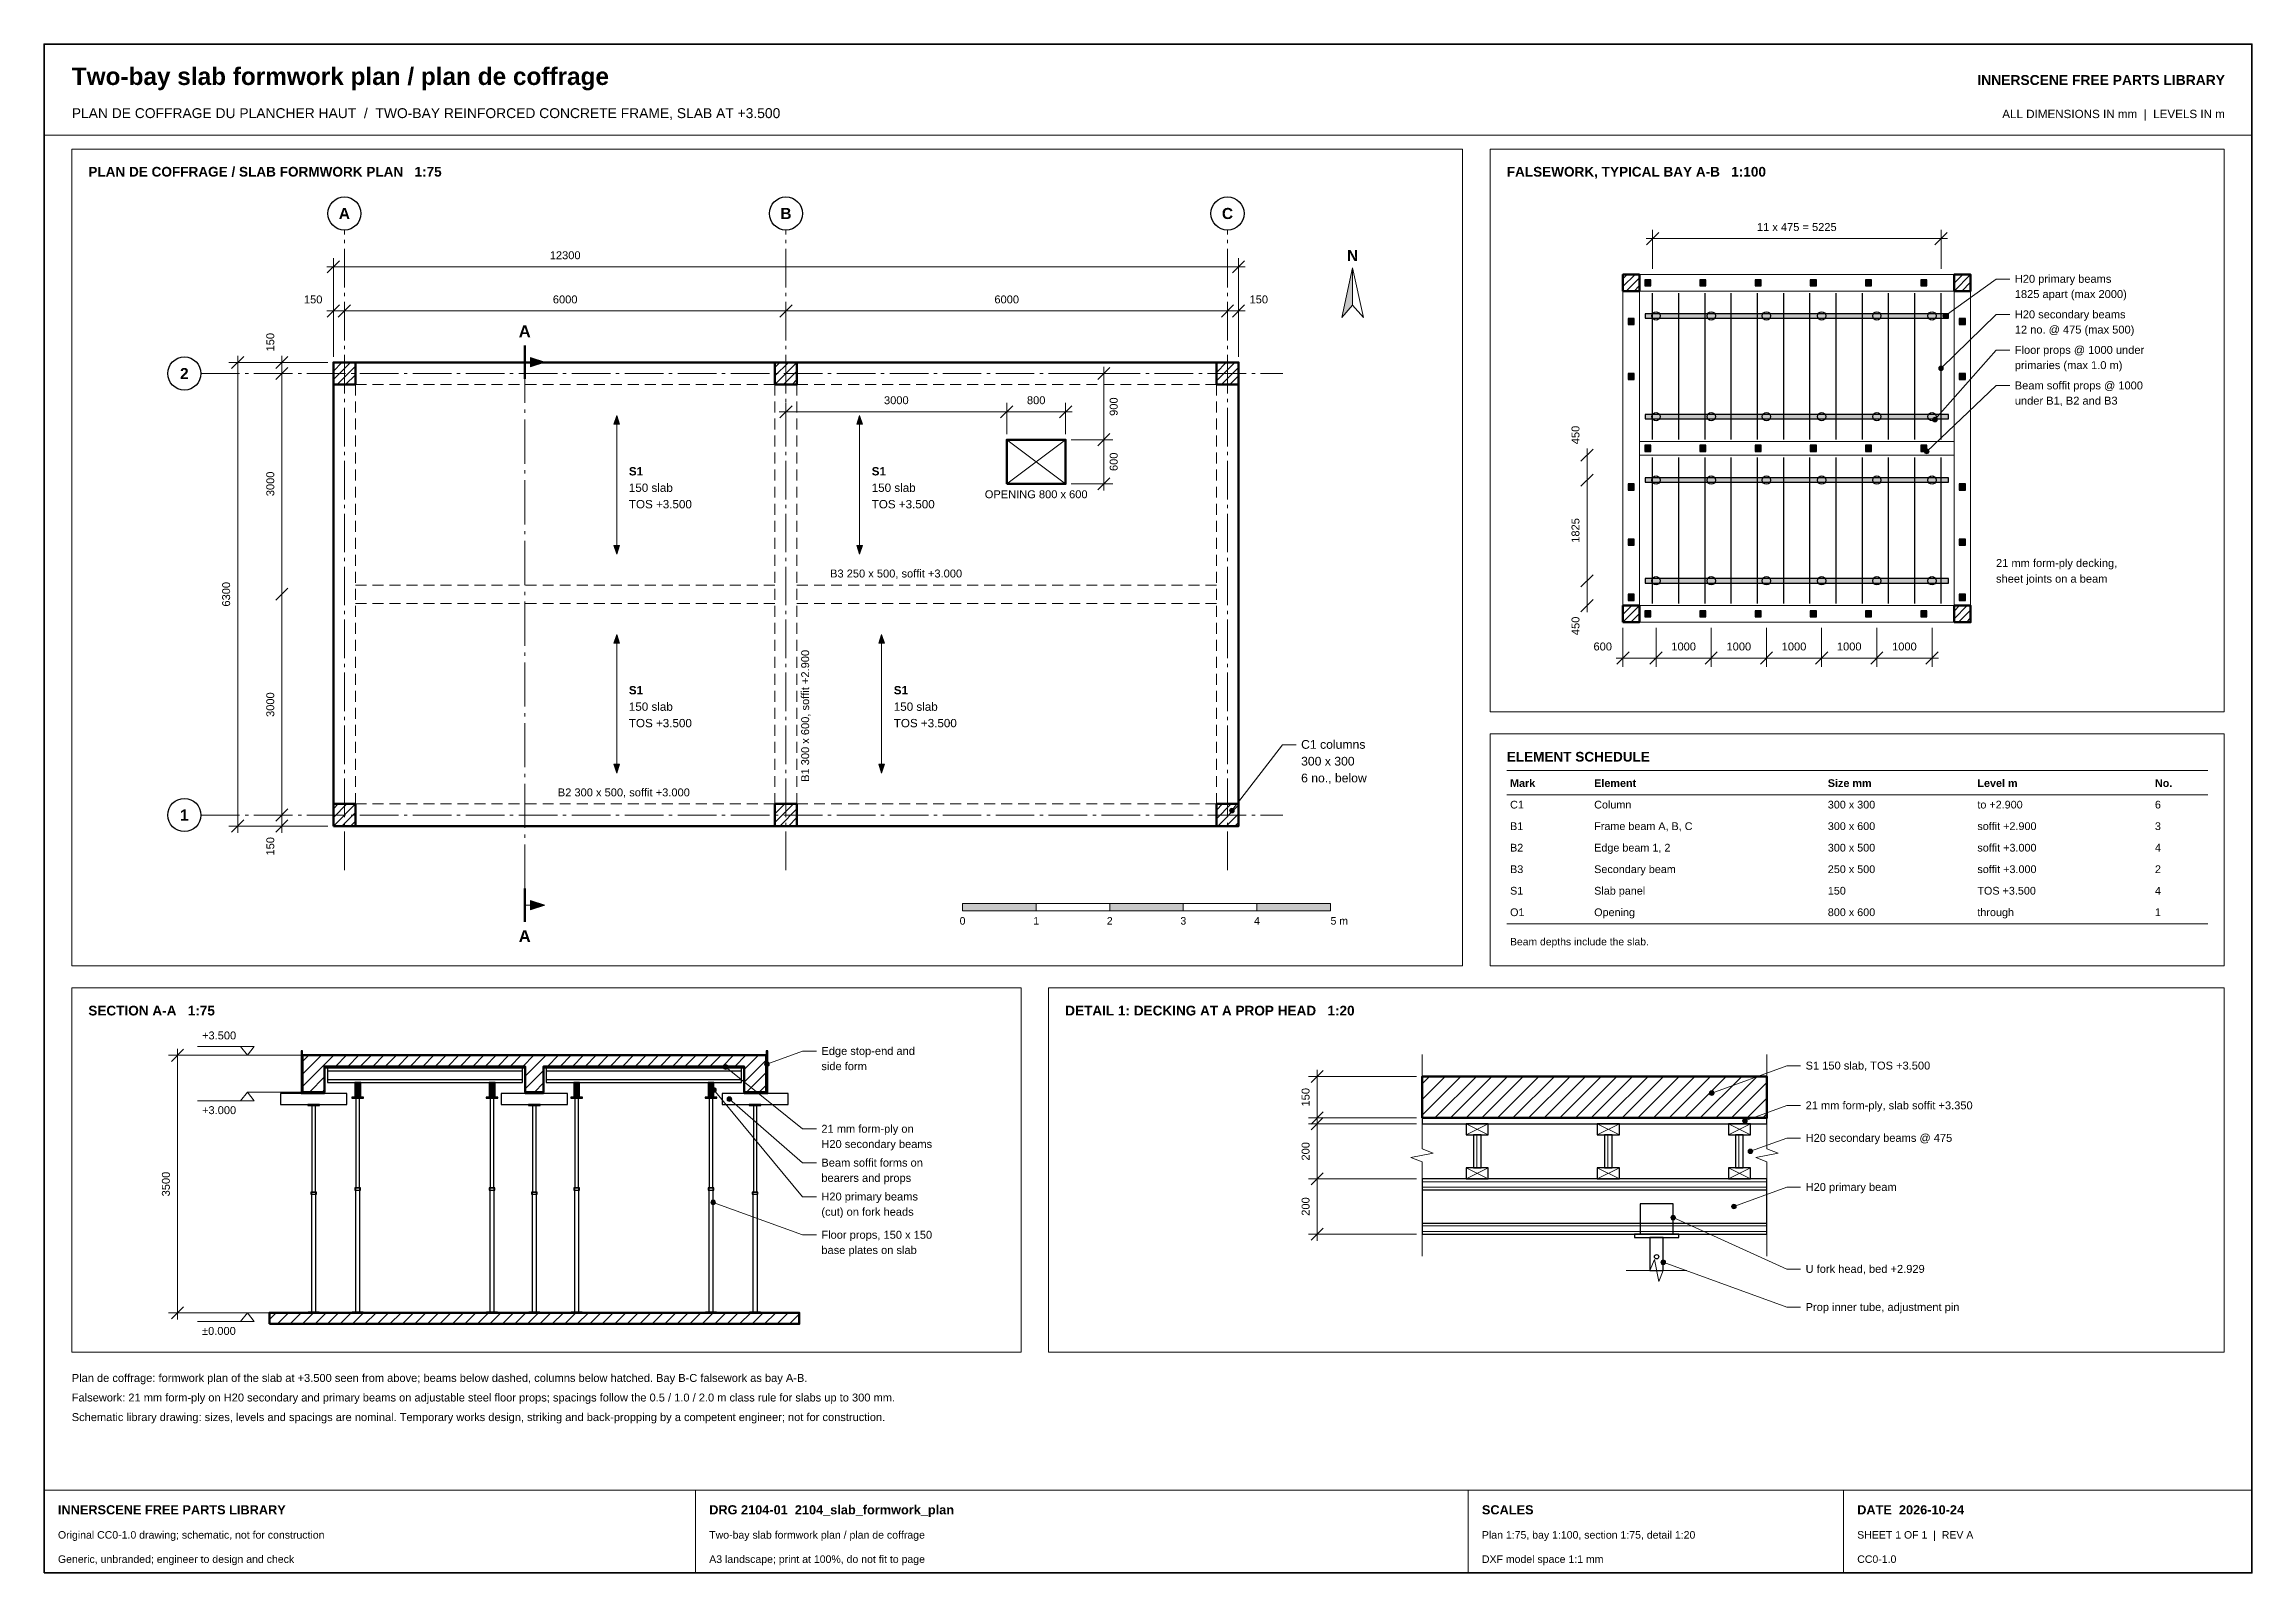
# Paper-space layout 'Layout1' of a CAD drawing. Header units: millimetres. Extents: x 10 to 410, y 10 to 287.
import ezdxf
from ezdxf.enums import TextEntityAlignment as Align

# ---------------------------------------------------------------- set-up
doc = ezdxf.new("R2010")
doc.units = ezdxf.units.MM
for name, color, linetype, lineweight, true_color in [('A-BORDER', 7, 'Continuous', 18, 0x6f8794), ('A-DIMS', 7, 'Continuous', 15, 0x46606d), ('A-TEXT', 7, 'Continuous', 15, 0x1b2a33), ('S-CONC', 7, 'Continuous', 50, 0x1f2d36), ('S-CONC-BYD', 7, 'Continuous', 18, 0x5b6b74), ('S-FORM', 7, 'Continuous', 25, 0x8a5a2e), ('S-FORM-HATCH', 7, 'Continuous', 9, 0xc49d77), ('S-GRID', 7, 'Continuous', 13, 0x6f8a93), ('S-HATCH', 7, 'Continuous', 9, 0x9aa5aa), ('S-HIDDEN', 7, 'Continuous', 18, 0x5b6b74), ('S-PROP', 7, 'Continuous', 25, 0x2e5a75)]:
    doc.layers.add(name, color=color, linetype=linetype, lineweight=lineweight, true_color=true_color)
doc.styles.add('STR_BOLD', font='arialbd.ttf')
doc.styles.add('STR_REGULAR', font='arial.ttf')

psp = doc.layouts.get("Layout1")

# ---------------------------------------------------------------- texts
at = {"layer": 'A-DIMS', "style": 'STR_REGULAR'}
for s, height, p in [('11 x 475 = 5225', 1.436, (327.55, 253.14)), ('12300', 1.436, (104.4, 248.03)), ('6000', 1.436, (104.4, 240.03)), ('6000', 1.436, (184.4, 240.03)), ('3000', 1.436, (164.4, 221.76)), ('800', 1.436, (189.74, 221.76)), ('1000', 1.436, (307.05, 177.14)), ('1000', 1.436, (317.05, 177.14)), ('1000', 1.436, (327.05, 177.14)), ('1000', 1.436, (337.05, 177.14)), ('1000', 1.436, (347.05, 177.14)), ('0', 1.36, (176.4, 127.46)), ('1', 1.36, (189.74, 127.46)), ('2', 1.36, (203.07, 127.46)), ('3', 1.36, (216.4, 127.46)), ('4', 1.36, (229.74, 127.46))]:
    psp.add_text(s, height=height, dxfattribs=at).set_placement(p, align=Align.CENTER)
for s, height, p in [('150', 1.436, (57.07, 240.03)), ('150', 1.436, (228.4, 240.03)), ('600', 1.436, (290.72, 177.14)), ('5 m', 1.364, (243.07, 127.46)), ('+3.500', 1.436, (38.6, 106.66)), ('+3.000', 1.436, (38.6, 93.12)), ('±0.000', 1.436, (38.6, 53.12))]:
    psp.add_text(s, height=height, dxfattribs=at).set_placement(p)
for s, p in [('150', (51.69, 231.32)), ('450', (288.17, 214.51)), ('450', (288.17, 179.92)), ('150', (51.69, 139.98))]:
    psp.add_text(s, height=1.436, rotation=90, dxfattribs=at).set_placement(p)
for s, p in [('900', (204.5, 221.32)), ('600', (204.5, 211.32)), ('3000', (51.69, 207.32)), ('1825', (288.17, 198.88)), ('6300', (43.69, 187.32)), ('3000', (51.69, 167.32)), ('150', (239.27, 96.18)), ('200', (239.27, 86.38)), ('3500', (32.77, 80.45)), ('200', (239.27, 76.38))]:
    psp.add_text(s, height=1.436, rotation=90, dxfattribs=at).set_placement(p, align=Align.CENTER)
at = {"layer": 'A-TEXT'}
for s, height, style, p in [('Two-bay slab formwork plan / plan de coffrage', 3.1592, 'STR_BOLD', (15, 279.6)), ('INNERSCENE FREE PARTS LIBRARY', 1.795, 'STR_BOLD', (360.27, 279.6)), ('PLAN DE COFFRAGE DU PLANCHER HAUT  /  TWO-BAY REINFORCED CONCRETE FRAME, SLAB AT +3.500', 1.795, 'STR_REGULAR', (15, 273.6)), ('ALL DIMENSIONS IN mm  |  LEVELS IN m', 1.5078, 'STR_REGULAR', (364.78, 273.6)), ('PLAN DE COFFRAGE / SLAB FORMWORK PLAN   1:75', 1.7591, 'STR_BOLD', (18, 263)), ('FALSEWORK, TYPICAL BAY A-B   1:100', 1.7591, 'STR_BOLD', (275, 263)), ('H20 primary beams', 1.436, 'STR_REGULAR', (367.05, 243.76)), ('1825 apart (max 2000)', 1.436, 'STR_REGULAR', (367.05, 241)), ('12 no. @ 475 (max 500)', 1.436, 'STR_REGULAR', (367.05, 234.56)), ('H20 secondary beams', 1.436, 'STR_REGULAR', (367.05, 237.32)), ('Floor props @ 1000 under', 1.436, 'STR_REGULAR', (367.05, 230.88)), ('primaries (max 1.0 m)', 1.436, 'STR_REGULAR', (367.05, 228.12)), ('Beam soffit props @ 1000', 1.436, 'STR_REGULAR', (367.05, 224.44)), ('under B1, B2 and B3', 1.436, 'STR_REGULAR', (367.05, 221.68)), ('S1', 1.508, 'STR_BOLD', (115.94, 208.85)), ('S1', 1.508, 'STR_BOLD', (159.94, 208.85)), ('TOS +3.500', 1.508, 'STR_REGULAR', (115.94, 202.89)), ('150 slab', 1.508, 'STR_REGULAR', (115.94, 205.87)), ('TOS +3.500', 1.508, 'STR_REGULAR', (159.94, 202.89)), ('150 slab', 1.508, 'STR_REGULAR', (159.94, 205.87)), ('21 mm form-ply decking,', 1.436, 'STR_REGULAR', (363.65, 192.26)), ('B3 250 x 500, soffit +3.000', 1.436, 'STR_REGULAR', (152.4, 190.36)), ('sheet joints on a beam', 1.436, 'STR_REGULAR', (363.65, 189.42)), ('S1', 1.508, 'STR_BOLD', (115.94, 169.18)), ('S1', 1.508, 'STR_BOLD', (163.94, 169.18)), ('TOS +3.500', 1.508, 'STR_REGULAR', (115.94, 163.22)), ('150 slab', 1.508, 'STR_REGULAR', (115.94, 166.2)), ('TOS +3.500', 1.508, 'STR_REGULAR', (163.94, 163.22)), ('150 slab', 1.508, 'STR_REGULAR', (163.94, 166.2)), ('C1 columns', 1.58, 'STR_REGULAR', (237.74, 159.32)), ('300 x 300', 1.58, 'STR_REGULAR', (237.74, 156.28)), ('ELEMENT SCHEDULE', 1.7591, 'STR_BOLD', (275, 157)), ('B2 300 x 500, soffit +3.000', 1.436, 'STR_REGULAR', (103.07, 150.7)), ('6 no., below', 1.5796, 'STR_REGULAR', (237.74, 153.24)), ('Mark', 1.4, 'STR_BOLD', (275.6, 152.4)), ('Element', 1.4, 'STR_BOLD', (290.84, 152.4)), ('Size mm', 1.4, 'STR_BOLD', (333.17, 152.4)), ('Level m', 1.4, 'STR_BOLD', (360.27, 152.4)), ('No.', 1.4, 'STR_BOLD', (392.44, 152.4)), ('C1', 1.4, 'STR_REGULAR', (275.6, 148.5)), ('Column', 1.4, 'STR_REGULAR', (290.84, 148.5)), ('300 x 300', 1.4, 'STR_REGULAR', (333.17, 148.5)), ('to +2.900', 1.4, 'STR_REGULAR', (360.27, 148.5)), ('6', 1.4, 'STR_REGULAR', (392.44, 148.5)), ('B1', 1.4, 'STR_REGULAR', (275.6, 144.6)), ('Frame beam A, B, C', 1.4001, 'STR_REGULAR', (290.84, 144.6)), ('300 x 600', 1.4, 'STR_REGULAR', (333.17, 144.6)), ('soffit +2.900', 1.4001, 'STR_REGULAR', (360.27, 144.6)), ('3', 1.4, 'STR_REGULAR', (392.44, 144.6)), ('B2', 1.4, 'STR_REGULAR', (275.6, 140.7)), ('Edge beam 1, 2', 1.4001, 'STR_REGULAR', (290.84, 140.7)), ('300 x 500', 1.4, 'STR_REGULAR', (333.17, 140.7)), ('soffit +3.000', 1.4001, 'STR_REGULAR', (360.27, 140.7)), ('4', 1.4, 'STR_REGULAR', (392.44, 140.7)), ('B3', 1.4, 'STR_REGULAR', (275.6, 136.8)), ('Secondary beam', 1.4001, 'STR_REGULAR', (290.84, 136.8)), ('250 x 500', 1.4, 'STR_REGULAR', (333.17, 136.8)), ('soffit +3.000', 1.4001, 'STR_REGULAR', (360.27, 136.8)), ('2', 1.4, 'STR_REGULAR', (392.44, 136.8)), ('S1', 1.4, 'STR_REGULAR', (275.6, 132.9)), ('Slab panel', 1.4, 'STR_REGULAR', (290.84, 132.9)), ('150', 1.4, 'STR_REGULAR', (333.17, 132.9)), ('TOS +3.500', 1.4, 'STR_REGULAR', (360.27, 132.9)), ('4', 1.4, 'STR_REGULAR', (392.44, 132.9)), ('O1', 1.4, 'STR_REGULAR', (275.6, 129)), ('Opening', 1.4, 'STR_REGULAR', (290.84, 129)), ('800 x 600', 1.4, 'STR_REGULAR', (333.17, 129)), ('through', 1.4, 'STR_REGULAR', (360.27, 129)), ('1', 1.4, 'STR_REGULAR', (392.44, 129)), ('Beam depths include the slab.', 1.3441, 'STR_REGULAR', (275.6, 123.7)), ('SECTION A-A   1:75', 1.7591, 'STR_BOLD', (18, 111)), ('DETAIL 1: DECKING AT A PROP HEAD   1:20', 1.7591, 'STR_BOLD', (195, 111)), ('Edge stop-end and', 1.436, 'STR_REGULAR', (150.82, 103.85)), ('side form', 1.436, 'STR_REGULAR', (150.82, 101.09)), ('S1 150 slab, TOS +3.500', 1.436, 'STR_REGULAR', (329.15, 101.2)), ('21 mm form-ply, slab soffit +3.350', 1.436, 'STR_REGULAR', (329.15, 93.99)), ('21 mm form-ply on', 1.436, 'STR_REGULAR', (150.82, 89.75)), ('H20 secondary beams', 1.436, 'STR_REGULAR', (150.82, 86.99)), ('H20 secondary beams @ 475', 1.436, 'STR_REGULAR', (329.15, 88.1)), ('Beam soffit forms on', 1.436, 'STR_REGULAR', (150.82, 83.61)), ('bearers and props', 1.436, 'STR_REGULAR', (150.82, 80.85)), ('H20 primary beam', 1.436, 'STR_REGULAR', (329.15, 79.2)), ('(cut) on fork heads', 1.436, 'STR_REGULAR', (150.82, 74.71)), ('H20 primary beams', 1.436, 'STR_REGULAR', (150.82, 77.47)), ('Floor props, 150 x 150', 1.436, 'STR_REGULAR', (150.82, 70.54)), ('base plates on slab', 1.436, 'STR_REGULAR', (150.82, 67.78)), ('U fork head, bed +2.929', 1.436, 'STR_REGULAR', (329.15, 64.36)), ('Prop inner tube, adjustment pin', 1.436, 'STR_REGULAR', (329.15, 57.45)), ('Plan de coffrage: formwork plan of the slab at +3.500 seen from above; beams below dashed, columns below hatched. Bay B-C falsework as bay A-B.', 1.436, 'STR_REGULAR', (15, 44.6)), ('Falsework: 21 mm form-ply on H20 secondary and primary beams on adjustable steel floor props; spacings follow the 0.5 / 1.0 / 2.0 m class rule for slabs up to 300 mm.', 1.436, 'STR_REGULAR', (15, 41.05)), ('Schematic library drawing: sizes, levels and spacings are nominal. Temporary works design, striking and back-propping by a competent engineer; not for construction.', 1.436, 'STR_REGULAR', (15, 37.5)), ('INNERSCENE FREE PARTS LIBRARY', 1.6514, 'STR_BOLD', (12.5, 20.6)), ('DRG 2104-01  2104_slab_formwork_plan', 1.6514, 'STR_BOLD', (130.5, 20.6)), ('SCALES', 1.651, 'STR_BOLD', (270.5, 20.6)), ('DATE  2026-10-24', 1.6514, 'STR_BOLD', (338.5, 20.6)), ('Original CC0-1.0 drawing; schematic, not for construction', 1.3642, 'STR_REGULAR', (12.5, 16.2)), ('Two-bay slab formwork plan / plan de coffrage', 1.3642, 'STR_REGULAR', (130.5, 16.2)), ('Plan 1:75, bay 1:100, section 1:75, detail 1:20', 1.3642, 'STR_REGULAR', (270.5, 16.2)), ('SHEET 1 OF 1  |  REV A', 1.3642, 'STR_REGULAR', (338.5, 16.2)), ('Generic, unbranded; engineer to design and check', 1.3642, 'STR_REGULAR', (12.5, 11.8)), ('A3 landscape; print at 100%, do not fit to page', 1.3642, 'STR_REGULAR', (130.5, 11.8)), ('DXF model space 1:1 mm', 1.3642, 'STR_REGULAR', (270.5, 11.8)), ('CC0-1.0', 1.364, 'STR_REGULAR', (338.5, 11.8))]:
    psp.add_text(s, height=height, dxfattribs=dict(at, style=style)).set_placement(p)
for s, height, style, p in [('A', 2.01, 'STR_BOLD', (64.4, 255.31)), ('B', 2.01, 'STR_BOLD', (144.4, 255.31)), ('C', 2.01, 'STR_BOLD', (224.4, 255.31)), ('N', 2.01, 'STR_BOLD', (247.07, 247.68)), ('A', 2.15, 'STR_BOLD', (97.07, 233.9)), ('2', 2.01, 'STR_BOLD', (35.4, 226.31)), ('OPENING 800 x 600', 1.436, 'STR_REGULAR', (189.74, 204.72)), ('1', 2.01, 'STR_BOLD', (35.4, 146.31)), ('A', 2.15, 'STR_BOLD', (97.07, 124.3))]:
    psp.add_text(s, height=height, dxfattribs=dict(at, style=style)).set_placement(p, align=Align.CENTER)
at = {"layer": 'A-TEXT', "style": 'STR_REGULAR'}
psp.add_text('B1 300 x 600, soffit +2.900', height=1.436, rotation=90, dxfattribs=at).set_placement((148.6, 153.32))

# ---------------------------------------------------------------- hatches: boundary and pattern name
at = {"layer": 'A-DIMS'}
for points in [[(247.07, 246.48), (245.09, 237.48), (247.07, 239.73)], [(100.71, 229.38), (98.11, 230.22), (98.11, 228.55)], [(113.74, 219.72), (113.22, 218.12), (114.25, 218.12)], [(157.74, 219.72), (157.22, 218.12), (158.25, 218.12)], [(113.74, 194.58), (114.25, 196.18), (113.22, 196.18)], [(157.74, 194.58), (158.25, 196.18), (157.22, 196.18)], [(113.74, 180.05), (113.22, 178.45), (114.25, 178.45)], [(161.74, 180.05), (161.22, 178.45), (162.25, 178.45)], [(113.74, 154.92), (114.25, 156.52), (113.22, 156.52)], [(161.74, 154.92), (162.25, 156.52), (161.22, 156.52)], [(100.71, 130.98), (98.11, 131.82), (98.11, 130.15)], [(176.4, 129.98), (189.74, 129.98), (189.74, 131.28), (176.4, 131.28)], [(203.07, 129.98), (216.4, 129.98), (216.4, 131.28), (203.07, 131.28)], [(229.74, 129.98), (243.07, 129.98), (243.07, 131.28), (229.74, 131.28)]]:
    psp.add_hatch(color=256, dxfattribs=at).paths.add_polyline_path(points)
h = psp.add_hatch(color=256, dxfattribs=at)
edge = h.paths.add_edge_path()
edge.add_arc((354.45, 237.76), 0.42, 0, 360)
h = psp.add_hatch(color=256, dxfattribs=at)
edge = h.paths.add_edge_path()
edge.add_arc((353.68, 228.26), 0.42, 0, 360)
h = psp.add_hatch(color=256, dxfattribs=at)
edge = h.paths.add_edge_path()
edge.add_arc((352.58, 218.98), 0.42, 0, 360)
h = psp.add_hatch(color=256, dxfattribs=at)
edge = h.paths.add_edge_path()
edge.add_arc((351.1, 213.21), 0.42, 0, 360)
h = psp.add_hatch(color=256, dxfattribs=at)
edge = h.paths.add_edge_path()
edge.add_arc((225.2, 148.12), 0.42, 0, 360)
h = psp.add_hatch(color=256, dxfattribs=at)
edge = h.paths.add_edge_path()
edge.add_arc((133.49, 101.64), 0.42, 0, 360)
h = psp.add_hatch(color=256, dxfattribs=at)
edge = h.paths.add_edge_path()
edge.add_arc((140.96, 102.18), 0.42, 0, 360)
h = psp.add_hatch(color=256, dxfattribs=at)
edge = h.paths.add_edge_path()
edge.add_arc((131.35, 97.5), 0.42, 0, 360)
h = psp.add_hatch(color=256, dxfattribs=at)
edge = h.paths.add_edge_path()
edge.add_arc((134.15, 95.84), 0.42, 0, 360)
h = psp.add_hatch(color=256, dxfattribs=at)
edge = h.paths.add_edge_path()
edge.add_arc((312.15, 96.93), 0.42, 0, 360)
h = psp.add_hatch(color=256, dxfattribs=at)
edge = h.paths.add_edge_path()
edge.add_arc((318.15, 91.91), 0.42, 0, 360)
h = psp.add_hatch(color=256, dxfattribs=at)
edge = h.paths.add_edge_path()
edge.add_arc((319.15, 86.38), 0.42, 0, 360)
h = psp.add_hatch(color=256, dxfattribs=at)
edge = h.paths.add_edge_path()
edge.add_arc((131.22, 77.12), 0.42, 0, 360)
h = psp.add_hatch(color=256, dxfattribs=at)
edge = h.paths.add_edge_path()
edge.add_arc((316.15, 76.38), 0.42, 0, 360)
h = psp.add_hatch(color=256, dxfattribs=at)
edge = h.paths.add_edge_path()
edge.add_arc((305.15, 74.38), 0.42, 0, 360)
h = psp.add_hatch(color=256, dxfattribs=at)
edge = h.paths.add_edge_path()
edge.add_arc((303.35, 66.28), 0.42, 0, 360)
at = {"layer": 'S-FORM'}
for points in [[(300.05, 237.36), (355.05, 237.36), (355.05, 238.16), (300.05, 238.16)], [(300.05, 219.11), (355.05, 219.11), (355.05, 219.91), (300.05, 219.91)], [(300.05, 207.61), (355.05, 207.61), (355.05, 208.41), (300.05, 208.41)], [(300.05, 189.36), (355.05, 189.36), (355.05, 190.16), (300.05, 190.16)], [(66.28, 96.17), (67.35, 96.17), (67.35, 98.84), (66.28, 98.84)], [(90.62, 96.17), (91.69, 96.17), (91.69, 98.84), (90.62, 98.84)], [(105.95, 96.17), (107.02, 96.17), (107.02, 98.84), (105.95, 98.84)], [(130.28, 96.17), (131.35, 96.17), (131.35, 98.84), (130.28, 98.84)]]:
    psp.add_hatch(color=256, dxfattribs=at).paths.add_polyline_path(points)
at = {"layer": 'S-PROP'}
for points in [[(300, 243.21), (301.1, 243.21), (301.1, 244.31), (300, 244.31)], [(310, 243.21), (311.1, 243.21), (311.1, 244.31), (310, 244.31)], [(320, 243.21), (321.1, 243.21), (321.1, 244.31), (320, 244.31)], [(330, 243.21), (331.1, 243.21), (331.1, 244.31), (330, 244.31)], [(340, 243.21), (341.1, 243.21), (341.1, 244.31), (340, 244.31)], [(350, 243.21), (351.1, 243.21), (351.1, 244.31), (350, 244.31)], [(297, 236.21), (298.1, 236.21), (298.1, 237.31), (297, 237.31)], [(357, 236.21), (358.1, 236.21), (358.1, 237.31), (357, 237.31)], [(297, 226.21), (298.1, 226.21), (298.1, 227.31), (297, 227.31)], [(357, 226.21), (358.1, 226.21), (358.1, 227.31), (357, 227.31)], [(300, 213.21), (301.1, 213.21), (301.1, 214.31), (300, 214.31)], [(310, 213.21), (311.1, 213.21), (311.1, 214.31), (310, 214.31)], [(320, 213.21), (321.1, 213.21), (321.1, 214.31), (320, 214.31)], [(330, 213.21), (331.1, 213.21), (331.1, 214.31), (330, 214.31)], [(340, 213.21), (341.1, 213.21), (341.1, 214.31), (340, 214.31)], [(350, 213.21), (351.1, 213.21), (351.1, 214.31), (350, 214.31)], [(297, 206.21), (298.1, 206.21), (298.1, 207.31), (297, 207.31)], [(357, 206.21), (358.1, 206.21), (358.1, 207.31), (357, 207.31)], [(297, 196.21), (298.1, 196.21), (298.1, 197.31), (297, 197.31)], [(357, 196.21), (358.1, 196.21), (358.1, 197.31), (357, 197.31)], [(297, 186.21), (298.1, 186.21), (298.1, 187.31), (297, 187.31)], [(300, 183.21), (301.1, 183.21), (301.1, 184.31), (300, 184.31)], [(310, 183.21), (311.1, 183.21), (311.1, 184.31), (310, 184.31)], [(320, 183.21), (321.1, 183.21), (321.1, 184.31), (320, 184.31)], [(330, 183.21), (331.1, 183.21), (331.1, 184.31), (330, 184.31)], [(340, 183.21), (341.1, 183.21), (341.1, 184.31), (340, 184.31)], [(350, 183.21), (351.1, 183.21), (351.1, 184.31), (350, 184.31)], [(357, 186.21), (358.1, 186.21), (358.1, 187.31), (357, 187.31)]]:
    psp.add_hatch(color=256, dxfattribs=at).paths.add_polyline_path(points)

# ---------------------------------------------------------------- linework, layer by layer
at = {"layer": 'A-BORDER'}
for p, q in [((10, 270.5), (410, 270.5)), ((275, 155.4), (402, 155.4)), ((275, 151), (402, 151)), ((275, 127.6), (402, 127.6)), ((10, 25), (410, 25)), ((128, 10), (128, 25)), ((268, 10), (268, 25)), ((336, 10), (336, 25))]:
    psp.add_line(p, q, dxfattribs=at)
at = {"layer": 'A-BORDER', "lineweight": 35}
psp.add_lwpolyline([(10, 10), (410, 10), (410, 287), (10, 287)], close=True, dxfattribs=at)
at = {"layer": 'A-BORDER'}
for points in [[(15, 120), (267, 120), (267, 268), (15, 268)], [(272, 166), (405, 166), (405, 268), (272, 268)], [(272, 120), (405, 120), (405, 162), (272, 162)], [(15, 50), (187, 50), (187, 116), (15, 116)], [(192, 50), (405, 50), (405, 116), (192, 116)]]:
    psp.add_lwpolyline(points, close=True, dxfattribs=at)
at = {"layer": 'A-DIMS', "lineweight": 30}
for p, q in [((300.33, 250.66), (302.53, 252.86)), ((352.58, 250.66), (354.78, 252.86)), ((61.3, 245.55), (63.5, 247.75)), ((225.3, 245.55), (227.5, 247.75)), ((61.3, 237.55), (63.5, 239.75)), ((63.3, 237.55), (65.5, 239.75)), ((63.3, 237.55), (65.5, 239.75)), ((143.3, 237.55), (145.5, 239.75)), ((143.3, 237.55), (145.5, 239.75)), ((223.3, 237.55), (225.5, 239.75)), ((223.3, 237.55), (225.5, 239.75)), ((225.3, 237.55), (227.5, 239.75)), ((43.97, 228.22), (46.17, 230.42)), ((51.97, 228.22), (54.17, 230.42)), ((51.97, 226.22), (54.17, 228.42)), ((51.97, 226.22), (54.17, 228.42)), ((200.9, 226.22), (203.1, 228.42)), ((143.3, 219.28), (145.5, 221.48)), ((183.3, 219.28), (185.5, 221.48)), ((183.3, 219.28), (185.5, 221.48)), ((193.97, 219.28), (196.17, 221.48)), ((200.9, 214.22), (203.1, 216.42)), ((200.9, 214.22), (203.1, 216.42)), ((288.45, 211.41), (290.65, 213.61)), ((200.9, 206.22), (203.1, 208.42)), ((288.45, 206.91), (290.65, 209.11)), ((288.45, 206.91), (290.65, 209.11)), ((51.97, 186.22), (54.17, 188.42)), ((51.97, 186.22), (54.17, 188.42)), ((288.45, 188.66), (290.65, 190.86)), ((288.45, 188.66), (290.65, 190.86)), ((288.45, 184.16), (290.65, 186.36)), ((294.95, 174.66), (297.15, 176.86)), ((300.95, 174.66), (303.15, 176.86)), ((300.95, 174.66), (303.15, 176.86)), ((310.95, 174.66), (313.15, 176.86)), ((310.95, 174.66), (313.15, 176.86)), ((320.95, 174.66), (323.15, 176.86)), ((320.95, 174.66), (323.15, 176.86)), ((330.95, 174.66), (333.15, 176.86)), ((330.95, 174.66), (333.15, 176.86)), ((340.95, 174.66), (343.15, 176.86)), ((340.95, 174.66), (343.15, 176.86)), ((350.95, 174.66), (353.15, 176.86)), ((51.97, 146.22), (54.17, 148.42)), ((51.97, 146.22), (54.17, 148.42)), ((43.97, 144.22), (46.17, 146.42)), ((51.97, 144.22), (54.17, 146.42)), ((33.05, 102.68), (35.25, 104.88)), ((239.55, 98.83), (241.75, 101.03)), ((239.55, 91.33), (241.75, 93.53)), ((239.55, 90.28), (241.75, 92.48)), ((239.55, 80.28), (241.75, 82.48)), ((239.55, 80.28), (241.75, 82.48)), ((239.55, 70.28), (241.75, 72.48)), ((33.05, 56.02), (35.25, 58.22))]:
    psp.add_line(p, q, dxfattribs=at)
at = {"layer": 'A-DIMS'}
for p, q in [((301.43, 246.26), (301.43, 253.36)), ((353.68, 246.26), (353.68, 253.36)), ((62.4, 230.32), (62.4, 248.25)), ((226.4, 230.32), (226.4, 248.25)), ((300.23, 251.76), (354.88, 251.76)), ((61.2, 246.65), (227.6, 246.65)), ((61.2, 238.65), (65.6, 238.65)), ((63.2, 238.65), (145.6, 238.65)), ((143.2, 238.65), (225.6, 238.65)), ((223.2, 238.65), (227.6, 238.65)), ((61.4, 229.32), (43.47, 229.32)), ((45.07, 144.12), (45.07, 230.52)), ((53.07, 226.12), (53.07, 230.52)), ((53.07, 186.12), (53.07, 228.52)), ((97.07, 229.38), (100.71, 229.38)), ((202, 214.12), (202, 228.52)), ((97.07, 221.98), (97.07, 226.38)), ((196.07, 227.32), (203.6, 227.32)), ((97.07, 220.18), (97.07, 220.78)), ((143.2, 220.38), (185.6, 220.38)), ((144.4, 216.32), (144.4, 221.98)), ((183.2, 220.38), (196.27, 220.38)), ((184.4, 216.32), (184.4, 221.98)), ((184.4, 216.32), (184.4, 221.98)), ((195.07, 216.32), (195.07, 221.98)), ((97.07, 210.98), (97.07, 218.98)), ((113.74, 194.58), (113.74, 219.72)), ((157.74, 194.58), (157.74, 219.72)), ((202, 206.12), (202, 216.52)), ((196.07, 215.32), (203.6, 215.32)), ((196.07, 215.32), (203.6, 215.32)), ((289.55, 206.81), (289.55, 213.71)), ((97.07, 209.18), (97.07, 209.78)), ((289.55, 188.56), (289.55, 209.21)), ((97.07, 199.98), (97.07, 207.98)), ((196.07, 207.32), (203.6, 207.32)), ((97.07, 198.18), (97.07, 198.78)), ((97.07, 188.98), (97.07, 196.98)), ((53.07, 146.12), (53.07, 188.52)), ((289.55, 184.06), (289.55, 190.96)), ((97.07, 187.18), (97.07, 187.78)), ((97.07, 177.98), (97.07, 185.98)), ((113.74, 154.92), (113.74, 180.05)), ((161.74, 154.92), (161.74, 180.05)), ((296.05, 181.26), (296.05, 174.16)), ((302.05, 181.26), (302.05, 174.16)), ((302.05, 181.26), (302.05, 174.16)), ((312.05, 181.26), (312.05, 174.16)), ((312.05, 181.26), (312.05, 174.16)), ((322.05, 181.26), (322.05, 174.16)), ((322.05, 181.26), (322.05, 174.16)), ((332.05, 181.26), (332.05, 174.16)), ((332.05, 181.26), (332.05, 174.16)), ((342.05, 181.26), (342.05, 174.16)), ((342.05, 181.26), (342.05, 174.16)), ((352.05, 181.26), (352.05, 174.16)), ((97.07, 176.18), (97.07, 176.78)), ((97.07, 166.98), (97.07, 174.98)), ((294.85, 175.76), (303.25, 175.76)), ((300.85, 175.76), (313.25, 175.76)), ((310.85, 175.76), (323.25, 175.76)), ((320.85, 175.76), (333.25, 175.76)), ((330.85, 175.76), (343.25, 175.76)), ((340.85, 175.76), (353.25, 175.76)), ((97.07, 165.18), (97.07, 165.78)), ((97.07, 155.98), (97.07, 163.98)), ((97.07, 154.18), (97.07, 154.78)), ((97.07, 144.98), (97.07, 152.98)), ((53.07, 144.12), (53.07, 148.52)), ((61.4, 145.32), (43.47, 145.32)), ((97.07, 143.18), (97.07, 143.78)), ((97.07, 133.98), (97.07, 141.98)), ((97.07, 130.98), (100.71, 130.98)), ((34.15, 55.92), (34.15, 104.98)), ((48.07, 105.38), (37.8, 105.38)), ((55.82, 103.78), (32.55, 103.78)), ((56.54, 103.78), (46.82, 103.78)), ((240.65, 91.23), (240.65, 101.13)), ((56.54, 97.12), (46.82, 97.12)), ((258.65, 99.93), (239.05, 99.93)), ((48.07, 95.52), (37.8, 95.52)), ((258.65, 92.43), (239.05, 92.43)), ((240.65, 80.18), (240.65, 92.58)), ((258.65, 91.38), (239.05, 91.38)), ((258.65, 81.38), (239.05, 81.38)), ((258.65, 81.38), (239.05, 81.38)), ((240.65, 70.18), (240.65, 82.58)), ((258.65, 71.38), (239.05, 71.38)), ((49.82, 57.12), (32.55, 57.12)), ((50.82, 57.12), (46.82, 57.12)), ((48.07, 55.52), (37.8, 55.52))]:
    psp.add_line(p, q, dxfattribs=at)
at = {"layer": 'A-DIMS', "lineweight": 50}
for p, q in [((97.07, 232.38), (97.07, 226.38)), ((97.07, 127.98), (97.07, 133.98))]:
    psp.add_line(p, q, dxfattribs=at)
at = {"layer": 'A-DIMS'}
for points in [[(247.07, 246.48), (245.09, 237.48), (247.07, 239.73)], [(247.07, 246.48), (249.05, 237.48), (247.07, 239.73)], [(100.71, 229.38), (98.11, 230.22), (98.11, 228.55)], [(113.74, 219.72), (113.22, 218.12), (114.25, 218.12)], [(157.74, 219.72), (157.22, 218.12), (158.25, 218.12)], [(113.74, 194.58), (114.25, 196.18), (113.22, 196.18)], [(157.74, 194.58), (158.25, 196.18), (157.22, 196.18)], [(113.74, 180.05), (113.22, 178.45), (114.25, 178.45)], [(161.74, 180.05), (161.22, 178.45), (162.25, 178.45)], [(113.74, 154.92), (114.25, 156.52), (113.22, 156.52)], [(161.74, 154.92), (162.25, 156.52), (161.22, 156.52)], [(100.71, 130.98), (98.11, 131.82), (98.11, 130.15)], [(176.4, 129.98), (189.74, 129.98), (189.74, 131.28), (176.4, 131.28)], [(189.74, 129.98), (203.07, 129.98), (203.07, 131.28), (189.74, 131.28)], [(203.07, 129.98), (216.4, 129.98), (216.4, 131.28), (203.07, 131.28)], [(216.4, 129.98), (229.74, 129.98), (229.74, 131.28), (216.4, 131.28)], [(229.74, 129.98), (243.07, 129.98), (243.07, 131.28), (229.74, 131.28)], [(46.82, 103.78), (45.57, 105.38), (48.07, 105.38)], [(46.82, 97.12), (45.57, 95.52), (48.07, 95.52)], [(46.82, 57.12), (45.57, 55.52), (48.07, 55.52)]]:
    psp.add_lwpolyline(points, close=True, dxfattribs=at)
for points in [[(366.15, 244.44), (363.65, 244.44), (354.45, 237.76)], [(366.15, 238), (363.65, 238), (353.68, 228.26)], [(366.15, 231.56), (363.65, 231.56), (352.58, 218.98)], [(366.15, 225.12), (363.65, 225.12), (351.1, 213.21)], [(236.84, 160.06), (234.34, 160.06), (225.2, 148.12)], [(149.92, 104.53), (147.42, 104.53), (140.96, 102.18)], [(149.92, 90.43), (147.42, 90.43), (133.49, 101.64)], [(259.65, 67.38), (259.65, 84.46), (257.65, 85.26), (261.65, 86.06), (259.65, 86.86), (259.65, 103.93)], [(328.25, 101.88), (325.75, 101.88), (312.15, 96.93)], [(322.15, 67.38), (322.15, 84.46), (320.15, 85.26), (324.15, 86.06), (322.15, 86.86), (322.15, 103.93)], [(149.92, 78.15), (147.42, 78.15), (131.35, 97.5)], [(149.92, 84.29), (147.42, 84.29), (134.15, 95.84)], [(328.25, 94.67), (325.75, 94.67), (318.15, 91.91)], [(328.25, 88.78), (325.75, 88.78), (319.15, 86.38)], [(149.92, 71.22), (147.42, 71.22), (131.22, 77.12)], [(328.25, 79.88), (325.75, 79.88), (316.15, 76.38)], [(328.25, 65.04), (325.75, 65.04), (305.15, 74.38)], [(296.65, 64.78), (300.95, 64.78), (301.75, 66.78), (302.55, 62.78), (303.35, 64.78), (307.65, 64.78)], [(328.25, 58.13), (325.75, 58.13), (303.35, 66.28)]]:
    psp.add_lwpolyline(points, dxfattribs=at)
for centre in [(354.45, 237.76), (353.68, 228.26), (352.58, 218.98), (351.1, 213.21), (225.2, 148.12), (133.49, 101.64), (140.96, 102.18), (131.35, 97.5), (134.15, 95.84), (312.15, 96.93), (318.15, 91.91), (319.15, 86.38), (131.22, 77.12), (316.15, 76.38), (305.15, 74.38), (303.35, 66.28)]:
    psp.add_circle(centre, 0.42, dxfattribs=at)
at = {"layer": 'S-CONC'}
for points in [[(296.05, 242.26), (299.05, 242.26), (299.05, 245.26), (296.05, 245.26)], [(356.05, 242.26), (359.05, 242.26), (359.05, 245.26), (356.05, 245.26)], [(62.4, 145.32), (226.4, 145.32), (226.4, 229.32), (62.4, 229.32)], [(62.4, 225.32), (66.4, 225.32), (66.4, 229.32), (62.4, 229.32)], [(142.4, 225.32), (146.4, 225.32), (146.4, 229.32), (142.4, 229.32)], [(222.4, 225.32), (226.4, 225.32), (226.4, 229.32), (222.4, 229.32)], [(184.4, 207.32), (195.07, 207.32), (195.07, 215.32), (184.4, 215.32)], [(296.05, 182.26), (299.05, 182.26), (299.05, 185.26), (296.05, 185.26)], [(356.05, 182.26), (359.05, 182.26), (359.05, 185.26), (356.05, 185.26)], [(62.4, 145.32), (66.4, 145.32), (66.4, 149.32), (62.4, 149.32)], [(142.4, 145.32), (146.4, 145.32), (146.4, 149.32), (142.4, 149.32)], [(222.4, 145.32), (226.4, 145.32), (226.4, 149.32), (222.4, 149.32)], [(56.82, 97.12), (60.82, 97.12), (60.82, 101.78), (97.15, 101.78), (97.15, 97.12), (100.48, 97.12), (100.48, 101.78), (136.82, 101.78), (136.82, 97.12), (140.82, 97.12), (140.82, 103.78), (56.82, 103.78)], [(259.65, 92.43), (322.15, 92.43), (322.15, 99.93), (259.65, 99.93)], [(50.82, 55.12), (146.82, 55.12), (146.82, 57.12), (50.82, 57.12)]]:
    psp.add_lwpolyline(points, close=True, dxfattribs=at)
at = {"layer": 'S-CONC-BYD'}
for p, q in [((299.05, 185.26), (299.05, 242.26)), ((299.05, 242.26), (356.05, 242.26)), ((356.05, 185.26), (356.05, 242.26)), ((184.4, 207.32), (195.07, 215.32)), ((184.4, 215.32), (195.07, 207.32)), ((299.05, 215.01), (356.05, 215.01)), ((299.05, 212.51), (356.05, 212.51)), ((299.05, 185.26), (356.05, 185.26))]:
    psp.add_line(p, q, dxfattribs=at)
psp.add_lwpolyline([(296.05, 182.26), (359.05, 182.26), (359.05, 245.26), (296.05, 245.26)], close=True, dxfattribs=at)
at = {"layer": 'S-FORM'}
for p, q in [((301.43, 215.38), (301.43, 241.88)), ((306.18, 215.38), (306.18, 241.88)), ((310.93, 215.38), (310.93, 241.88)), ((315.68, 215.38), (315.68, 241.88)), ((320.43, 215.38), (320.43, 241.88)), ((325.18, 215.38), (325.18, 241.88)), ((329.93, 215.38), (329.93, 241.88)), ((334.68, 215.38), (334.68, 241.88)), ((339.43, 215.38), (339.43, 241.88)), ((344.18, 215.38), (344.18, 241.88)), ((348.93, 215.38), (348.93, 241.88)), ((353.68, 215.38), (353.68, 241.88)), ((301.43, 185.63), (301.43, 212.13)), ((306.18, 185.63), (306.18, 212.13)), ((310.93, 185.63), (310.93, 212.13)), ((315.68, 185.63), (315.68, 212.13)), ((320.43, 185.63), (320.43, 212.13)), ((325.18, 185.63), (325.18, 212.13)), ((329.93, 185.63), (329.93, 212.13)), ((334.68, 185.63), (334.68, 212.13)), ((339.43, 185.63), (339.43, 212.13)), ((344.18, 185.63), (344.18, 212.13)), ((348.93, 185.63), (348.93, 212.13)), ((353.68, 185.63), (353.68, 212.13)), ((61.32, 100.97), (96.65, 100.97)), ((100.98, 100.97), (136.32, 100.97)), ((61.32, 99.37), (96.65, 99.37)), ((100.98, 99.37), (136.32, 99.37)), ((259.65, 79.38), (322.15, 79.38)), ((259.65, 73.38), (322.15, 73.38))]:
    psp.add_line(p, q, dxfattribs=at)
for points in [[(300.05, 237.36), (355.05, 237.36), (355.05, 238.16), (300.05, 238.16)], [(300.05, 219.11), (355.05, 219.11), (355.05, 219.91), (300.05, 219.91)], [(300.05, 207.61), (355.05, 207.61), (355.05, 208.41), (300.05, 208.41)], [(300.05, 189.36), (355.05, 189.36), (355.05, 190.16), (300.05, 190.16)], [(56.54, 96.84), (56.82, 96.84), (56.82, 104.58), (56.54, 104.58)], [(140.82, 96.84), (141.1, 96.84), (141.1, 104.58), (140.82, 104.58)], [(60.82, 101.5), (97.15, 101.5), (97.15, 101.78), (60.82, 101.78)], [(61.32, 98.84), (96.65, 98.84), (96.65, 101.5), (61.32, 101.5)], [(100.48, 101.5), (136.82, 101.5), (136.82, 101.78), (100.48, 101.78)], [(100.98, 98.84), (136.32, 98.84), (136.32, 101.5), (100.98, 101.5)], [(52.82, 94.84), (64.82, 94.84), (64.82, 96.84), (52.82, 96.84)], [(56.82, 96.84), (60.82, 96.84), (60.82, 97.12), (56.82, 97.12)], [(66.28, 96.17), (67.35, 96.17), (67.35, 98.84), (66.28, 98.84)], [(90.62, 96.17), (91.69, 96.17), (91.69, 98.84), (90.62, 98.84)], [(92.82, 94.84), (104.82, 94.84), (104.82, 96.84), (92.82, 96.84)], [(97.15, 96.84), (100.48, 96.84), (100.48, 97.12), (97.15, 97.12)], [(105.95, 96.17), (107.02, 96.17), (107.02, 98.84), (105.95, 98.84)], [(130.28, 96.17), (131.35, 96.17), (131.35, 98.84), (130.28, 98.84)], [(132.82, 94.84), (144.82, 94.84), (144.82, 96.84), (132.82, 96.84)], [(136.82, 96.84), (140.82, 96.84), (140.82, 97.12), (136.82, 97.12)], [(259.65, 91.38), (322.15, 91.38), (322.15, 92.43), (259.65, 92.43)], [(267.65, 89.38), (271.65, 89.38), (271.65, 91.38), (267.65, 91.38)], [(268.95, 83.38), (270.35, 83.38), (270.35, 89.38), (268.95, 89.38)], [(291.4, 89.38), (295.4, 89.38), (295.4, 91.38), (291.4, 91.38)], [(292.7, 83.38), (294.1, 83.38), (294.1, 89.38), (292.7, 89.38)], [(315.15, 89.38), (319.15, 89.38), (319.15, 91.38), (315.15, 91.38)], [(316.45, 83.38), (317.85, 83.38), (317.85, 89.38), (316.45, 89.38)], [(259.65, 71.38), (322.15, 71.38), (322.15, 81.38), (259.65, 81.38)], [(267.65, 81.38), (271.65, 81.38), (271.65, 83.38), (267.65, 83.38)], [(291.4, 81.38), (295.4, 81.38), (295.4, 83.38), (291.4, 83.38)], [(315.15, 81.38), (319.15, 81.38), (319.15, 83.38), (315.15, 83.38)]]:
    psp.add_lwpolyline(points, close=True, dxfattribs=at)
at = {"layer": 'S-FORM-HATCH'}
for p, q in [((267.65, 89.38), (271.65, 91.38)), ((267.65, 91.38), (271.65, 89.38)), ((269.55, 83.38), (269.55, 89.38)), ((291.4, 89.38), (295.4, 91.38)), ((291.4, 91.38), (295.4, 89.38)), ((293.3, 83.38), (293.3, 89.38)), ((315.15, 89.38), (319.15, 91.38)), ((315.15, 91.38), (319.15, 89.38)), ((317.05, 83.38), (317.05, 89.38)), ((259.65, 80.88), (322.15, 80.88)), ((267.65, 81.38), (271.65, 83.38)), ((267.65, 83.38), (271.65, 81.38)), ((291.4, 81.38), (295.4, 83.38)), ((291.4, 83.38), (295.4, 81.38)), ((315.15, 81.38), (319.15, 83.38)), ((315.15, 83.38), (319.15, 81.38)), ((259.65, 79.88), (322.15, 79.88)), ((259.65, 72.88), (322.15, 72.88)), ((259.65, 71.88), (322.15, 71.88))]:
    psp.add_line(p, q, dxfattribs=at)
at = {"layer": 'S-GRID'}
for p, q in [((64.4, 252.52), (64.4, 253.32)), ((144.4, 252.52), (144.4, 253.32)), ((224.4, 252.52), (224.4, 253.32)), ((64.4, 250.92), (64.4, 251.52)), ((64.4, 242.92), (64.4, 249.92)), ((144.4, 250.92), (144.4, 251.52)), ((144.4, 242.92), (144.4, 249.92)), ((224.4, 250.92), (224.4, 251.52)), ((224.4, 242.92), (224.4, 249.92)), ((64.4, 241.32), (64.4, 241.92)), ((64.4, 233.32), (64.4, 240.32)), ((144.4, 241.32), (144.4, 241.92)), ((144.4, 233.32), (144.4, 240.32)), ((224.4, 241.32), (224.4, 241.92)), ((224.4, 233.32), (224.4, 240.32)), ((64.4, 231.72), (64.4, 232.32)), ((144.4, 231.72), (144.4, 232.32)), ((224.4, 231.72), (224.4, 232.32)), ((64.4, 223.72), (64.4, 230.72)), ((144.4, 223.72), (144.4, 230.72)), ((224.4, 223.72), (224.4, 230.72)), ((38.4, 227.32), (45.4, 227.32)), ((46.4, 227.32), (47, 227.32)), ((48, 227.32), (55, 227.32)), ((56, 227.32), (56.6, 227.32)), ((57.6, 227.32), (64.6, 227.32)), ((65.6, 227.32), (66.2, 227.32)), ((67.2, 227.32), (74.2, 227.32)), ((75.2, 227.32), (75.8, 227.32)), ((76.8, 227.32), (83.8, 227.32)), ((84.8, 227.32), (85.4, 227.32)), ((86.4, 227.32), (93.4, 227.32)), ((94.4, 227.32), (95, 227.32)), ((96, 227.32), (103, 227.32)), ((104, 227.32), (104.6, 227.32)), ((105.6, 227.32), (112.6, 227.32)), ((113.6, 227.32), (114.2, 227.32)), ((115.2, 227.32), (122.2, 227.32)), ((123.2, 227.32), (123.8, 227.32)), ((124.8, 227.32), (131.8, 227.32)), ((132.8, 227.32), (133.4, 227.32)), ((134.4, 227.32), (141.4, 227.32)), ((142.4, 227.32), (143, 227.32)), ((144, 227.32), (151, 227.32)), ((152, 227.32), (152.6, 227.32)), ((153.6, 227.32), (160.6, 227.32)), ((161.6, 227.32), (162.2, 227.32)), ((163.2, 227.32), (170.2, 227.32)), ((171.2, 227.32), (171.8, 227.32)), ((172.8, 227.32), (179.8, 227.32)), ((180.8, 227.32), (181.4, 227.32)), ((182.4, 227.32), (189.4, 227.32)), ((190.4, 227.32), (191, 227.32)), ((192, 227.32), (199, 227.32)), ((200, 227.32), (200.6, 227.32)), ((201.6, 227.32), (208.6, 227.32)), ((209.6, 227.32), (210.2, 227.32)), ((211.2, 227.32), (218.2, 227.32)), ((219.2, 227.32), (219.8, 227.32)), ((220.8, 227.32), (227.8, 227.32)), ((228.8, 227.32), (229.4, 227.32)), ((230.4, 227.32), (234.4, 227.32)), ((64.4, 222.12), (64.4, 222.72)), ((64.4, 214.12), (64.4, 221.12)), ((144.4, 222.12), (144.4, 222.72)), ((144.4, 214.12), (144.4, 221.12)), ((224.4, 222.12), (224.4, 222.72)), ((224.4, 214.12), (224.4, 221.12)), ((64.4, 212.52), (64.4, 213.12)), ((144.4, 212.52), (144.4, 213.12)), ((224.4, 212.52), (224.4, 213.12)), ((64.4, 204.52), (64.4, 211.52)), ((144.4, 204.52), (144.4, 211.52)), ((224.4, 204.52), (224.4, 211.52)), ((64.4, 202.92), (64.4, 203.52)), ((64.4, 194.92), (64.4, 201.92)), ((144.4, 202.92), (144.4, 203.52)), ((144.4, 194.92), (144.4, 201.92)), ((224.4, 202.92), (224.4, 203.52)), ((224.4, 194.92), (224.4, 201.92)), ((64.4, 193.32), (64.4, 193.92)), ((64.4, 185.32), (64.4, 192.32)), ((144.4, 193.32), (144.4, 193.92)), ((144.4, 185.32), (144.4, 192.32)), ((224.4, 193.32), (224.4, 193.92)), ((224.4, 185.32), (224.4, 192.32)), ((64.4, 183.72), (64.4, 184.32)), ((144.4, 183.72), (144.4, 184.32)), ((224.4, 183.72), (224.4, 184.32)), ((64.4, 175.72), (64.4, 182.72)), ((144.4, 175.72), (144.4, 182.72)), ((224.4, 175.72), (224.4, 182.72)), ((64.4, 174.12), (64.4, 174.72)), ((64.4, 166.12), (64.4, 173.12)), ((144.4, 174.12), (144.4, 174.72)), ((144.4, 166.12), (144.4, 173.12)), ((224.4, 174.12), (224.4, 174.72)), ((224.4, 166.12), (224.4, 173.12)), ((64.4, 164.52), (64.4, 165.12)), ((144.4, 164.52), (144.4, 165.12)), ((224.4, 164.52), (224.4, 165.12)), ((64.4, 156.52), (64.4, 163.52)), ((144.4, 156.52), (144.4, 163.52)), ((224.4, 156.52), (224.4, 163.52)), ((64.4, 154.92), (64.4, 155.52)), ((64.4, 146.92), (64.4, 153.92)), ((144.4, 154.92), (144.4, 155.52)), ((144.4, 146.92), (144.4, 153.92)), ((224.4, 154.92), (224.4, 155.52)), ((224.4, 146.92), (224.4, 153.92)), ((38.4, 147.32), (45.4, 147.32)), ((46.4, 147.32), (47, 147.32)), ((48, 147.32), (55, 147.32)), ((56, 147.32), (56.6, 147.32)), ((57.6, 147.32), (64.6, 147.32)), ((64.4, 145.32), (64.4, 145.92)), ((64.4, 137.32), (64.4, 144.32)), ((65.6, 147.32), (66.2, 147.32)), ((67.2, 147.32), (74.2, 147.32)), ((75.2, 147.32), (75.8, 147.32)), ((76.8, 147.32), (83.8, 147.32)), ((84.8, 147.32), (85.4, 147.32)), ((86.4, 147.32), (93.4, 147.32)), ((94.4, 147.32), (95, 147.32)), ((96, 147.32), (103, 147.32)), ((104, 147.32), (104.6, 147.32)), ((105.6, 147.32), (112.6, 147.32)), ((113.6, 147.32), (114.2, 147.32)), ((115.2, 147.32), (122.2, 147.32)), ((123.2, 147.32), (123.8, 147.32)), ((124.8, 147.32), (131.8, 147.32)), ((132.8, 147.32), (133.4, 147.32)), ((134.4, 147.32), (141.4, 147.32)), ((142.4, 147.32), (143, 147.32)), ((144, 147.32), (151, 147.32)), ((144.4, 145.32), (144.4, 145.92)), ((144.4, 137.32), (144.4, 144.32)), ((152, 147.32), (152.6, 147.32)), ((153.6, 147.32), (160.6, 147.32)), ((161.6, 147.32), (162.2, 147.32)), ((163.2, 147.32), (170.2, 147.32)), ((171.2, 147.32), (171.8, 147.32)), ((172.8, 147.32), (179.8, 147.32)), ((180.8, 147.32), (181.4, 147.32)), ((182.4, 147.32), (189.4, 147.32)), ((190.4, 147.32), (191, 147.32)), ((192, 147.32), (199, 147.32)), ((200, 147.32), (200.6, 147.32)), ((201.6, 147.32), (208.6, 147.32)), ((209.6, 147.32), (210.2, 147.32)), ((211.2, 147.32), (218.2, 147.32)), ((219.2, 147.32), (219.8, 147.32)), ((220.8, 147.32), (227.8, 147.32)), ((224.4, 145.32), (224.4, 145.92)), ((224.4, 137.32), (224.4, 144.32)), ((228.8, 147.32), (229.4, 147.32)), ((230.4, 147.32), (234.4, 147.32))]:
    psp.add_line(p, q, dxfattribs=at)
at = {"layer": 'S-GRID', "lineweight": 25}
for centre in [(64.4, 256.32), (144.4, 256.32), (224.4, 256.32), (35.4, 227.32), (35.4, 147.32)]:
    psp.add_circle(centre, 3, dxfattribs=at)
at = {"layer": 'S-HATCH'}
for p, q in [((296.05, 243.07), (298.24, 245.26)), ((296.05, 244.49), (296.83, 245.26)), ((296.66, 242.26), (299.05, 244.66)), ((356.05, 242.26), (359.05, 245.26)), ((356.05, 243.67), (357.64, 245.26)), ((356.05, 245.09), (356.22, 245.26)), ((298.07, 242.26), (299.05, 243.24)), ((357.47, 242.26), (359.05, 243.85)), ((358.88, 242.26), (359.05, 242.43)), ((62.4, 226.21), (65.51, 229.32)), ((62.4, 227.77), (63.95, 229.32)), ((63.06, 225.32), (66.4, 228.65)), ((142.4, 225.32), (146.4, 229.32)), ((142.4, 226.87), (144.85, 229.32)), ((142.4, 228.43), (143.29, 229.32)), ((222.4, 225.98), (225.74, 229.32)), ((222.4, 227.53), (224.18, 229.32)), ((222.4, 229.09), (222.63, 229.32)), ((223.3, 225.32), (226.4, 228.42)), ((64.62, 225.32), (66.4, 227.1)), ((66.18, 225.32), (66.4, 225.54)), ((143.96, 225.32), (146.4, 227.76)), ((145.51, 225.32), (146.4, 226.21)), ((224.85, 225.32), (226.4, 226.87)), ((296.05, 182.26), (299.05, 185.26)), ((296.05, 183.67), (297.64, 185.26)), ((296.05, 185.09), (296.22, 185.26)), ((356.05, 182.86), (358.45, 185.26)), ((356.05, 184.28), (357.04, 185.26)), ((356.86, 182.26), (359.05, 184.45)), ((297.47, 182.26), (299.05, 183.85)), ((298.88, 182.26), (299.05, 182.43)), ((358.28, 182.26), (359.05, 183.03)), ((62.4, 145.32), (66.4, 149.32)), ((62.4, 146.87), (64.85, 149.32)), ((62.4, 148.43), (63.29, 149.32)), ((142.4, 145.98), (145.74, 149.32)), ((142.4, 147.53), (144.18, 149.32)), ((142.4, 149.09), (142.63, 149.32)), ((143.3, 145.32), (146.4, 148.42)), ((222.4, 146.64), (225.08, 149.32)), ((222.4, 148.2), (223.52, 149.32)), ((222.63, 145.32), (226.4, 149.09)), ((63.96, 145.32), (66.4, 147.76)), ((65.51, 145.32), (66.4, 146.21)), ((144.85, 145.32), (146.4, 146.87)), ((224.19, 145.32), (226.4, 147.53)), ((225.74, 145.32), (226.4, 145.98)), ((56.82, 98.11), (62.49, 103.78)), ((56.82, 100.37), (60.23, 103.78)), ((56.82, 102.63), (57.97, 103.78)), ((62.76, 101.78), (64.76, 103.78)), ((65.02, 101.78), (67.02, 103.78)), ((67.28, 101.78), (69.28, 103.78)), ((69.54, 101.78), (71.54, 103.78)), ((71.81, 101.78), (73.81, 103.78)), ((74.07, 101.78), (76.07, 103.78)), ((76.33, 101.78), (78.33, 103.78)), ((78.59, 101.78), (80.59, 103.78)), ((80.86, 101.78), (82.86, 103.78)), ((83.12, 101.78), (85.12, 103.78)), ((85.38, 101.78), (87.38, 103.78)), ((87.65, 101.78), (89.65, 103.78)), ((89.91, 101.78), (91.91, 103.78)), ((92.17, 101.78), (94.17, 103.78)), ((94.43, 101.78), (96.43, 103.78)), ((96.7, 101.78), (98.7, 103.78)), ((97.15, 99.98), (100.96, 103.78)), ((97.15, 97.71), (100.48, 101.05)), ((101.22, 101.78), (103.22, 103.78)), ((103.48, 101.78), (105.48, 103.78)), ((105.75, 101.78), (107.75, 103.78)), ((108.01, 101.78), (110.01, 103.78)), ((110.27, 101.78), (112.27, 103.78)), ((112.54, 101.78), (114.54, 103.78)), ((114.8, 101.78), (116.8, 103.78)), ((117.06, 101.78), (119.06, 103.78)), ((119.32, 101.78), (121.32, 103.78)), ((121.59, 101.78), (123.59, 103.78)), ((123.85, 101.78), (125.85, 103.78)), ((126.11, 101.78), (128.11, 103.78)), ((128.38, 101.78), (130.38, 103.78)), ((130.64, 101.78), (132.64, 103.78)), ((132.9, 101.78), (134.9, 103.78)), ((135.16, 101.78), (137.16, 103.78)), ((136.82, 101.18), (139.43, 103.78)), ((136.82, 98.91), (140.82, 102.91)), ((137.28, 97.12), (140.82, 100.65)), ((58.09, 97.12), (60.82, 99.85)), ((60.35, 97.12), (60.82, 97.58)), ((98.82, 97.12), (100.48, 98.78)), ((139.55, 97.12), (140.82, 98.39)), ((259.65, 92.92), (266.66, 99.93)), ((259.65, 95.75), (263.83, 99.93)), ((259.65, 98.58), (261, 99.93)), ((261.99, 92.43), (269.49, 99.93)), ((264.82, 92.43), (272.32, 99.93)), ((267.65, 92.43), (275.15, 99.93)), ((270.47, 92.43), (277.97, 99.93)), ((273.3, 92.43), (280.8, 99.93)), ((276.13, 92.43), (283.63, 99.93)), ((278.96, 92.43), (286.46, 99.93)), ((281.79, 92.43), (289.29, 99.93)), ((284.62, 92.43), (292.12, 99.93)), ((287.45, 92.43), (294.95, 99.93)), ((290.27, 92.43), (297.77, 99.93)), ((293.1, 92.43), (300.6, 99.93)), ((295.93, 92.43), (303.43, 99.93)), ((298.76, 92.43), (306.26, 99.93)), ((301.59, 92.43), (309.09, 99.93)), ((304.42, 92.43), (311.92, 99.93)), ((307.24, 92.43), (314.74, 99.93)), ((310.07, 92.43), (317.57, 99.93)), ((312.9, 92.43), (320.4, 99.93)), ((315.73, 92.43), (322.15, 98.85)), ((318.56, 92.43), (322.15, 96.02)), ((321.39, 92.43), (322.15, 93.2)), ((50.82, 55.9), (52.03, 57.12)), ((52.29, 55.12), (54.29, 57.12)), ((54.56, 55.12), (56.56, 57.12)), ((56.82, 55.12), (58.82, 57.12)), ((59.08, 55.12), (61.08, 57.12)), ((61.34, 55.12), (63.34, 57.12)), ((63.61, 55.12), (65.61, 57.12)), ((65.87, 55.12), (67.87, 57.12)), ((68.13, 55.12), (70.13, 57.12)), ((70.39, 55.12), (72.39, 57.12)), ((72.66, 55.12), (74.66, 57.12)), ((74.92, 55.12), (76.92, 57.12)), ((77.18, 55.12), (79.18, 57.12)), ((79.45, 55.12), (81.45, 57.12)), ((81.71, 55.12), (83.71, 57.12)), ((83.97, 55.12), (85.97, 57.12)), ((86.23, 55.12), (88.23, 57.12)), ((88.5, 55.12), (90.5, 57.12)), ((90.76, 55.12), (92.76, 57.12)), ((93.02, 55.12), (95.02, 57.12)), ((95.28, 55.12), (97.28, 57.12)), ((97.55, 55.12), (99.55, 57.12)), ((99.81, 55.12), (101.81, 57.12)), ((102.07, 55.12), (104.07, 57.12)), ((104.34, 55.12), (106.34, 57.12)), ((106.6, 55.12), (108.6, 57.12)), ((108.86, 55.12), (110.86, 57.12)), ((111.12, 55.12), (113.12, 57.12)), ((113.39, 55.12), (115.39, 57.12)), ((115.65, 55.12), (117.65, 57.12)), ((117.91, 55.12), (119.91, 57.12)), ((120.18, 55.12), (122.18, 57.12)), ((122.44, 55.12), (124.44, 57.12)), ((124.7, 55.12), (126.7, 57.12)), ((126.96, 55.12), (128.96, 57.12)), ((129.23, 55.12), (131.23, 57.12)), ((131.49, 55.12), (133.49, 57.12)), ((133.75, 55.12), (135.75, 57.12)), ((136.01, 55.12), (138.01, 57.12)), ((138.28, 55.12), (140.28, 57.12)), ((140.54, 55.12), (142.54, 57.12)), ((142.8, 55.12), (144.8, 57.12)), ((145.07, 55.12), (146.82, 56.87))]:
    psp.add_line(p, q, dxfattribs=at)
at = {"layer": 'S-HIDDEN'}
for p, q in [((66.4, 223.33), (66.4, 225.32)), ((66.4, 225.32), (68.39, 225.32)), ((69.49, 225.32), (71.47, 225.32)), ((72.57, 225.32), (74.55, 225.32)), ((75.65, 225.32), (77.64, 225.32)), ((78.74, 225.32), (80.72, 225.32)), ((81.82, 225.32), (83.81, 225.32)), ((84.91, 225.32), (86.89, 225.32)), ((87.99, 225.32), (89.97, 225.32)), ((91.07, 225.32), (93.06, 225.32)), ((94.16, 225.32), (96.14, 225.32)), ((97.24, 225.32), (99.23, 225.32)), ((100.33, 225.32), (102.31, 225.32)), ((103.41, 225.32), (105.39, 225.32)), ((106.49, 225.32), (108.48, 225.32)), ((109.58, 225.32), (111.56, 225.32)), ((112.66, 225.32), (114.65, 225.32)), ((115.75, 225.32), (117.73, 225.32)), ((118.83, 225.32), (120.81, 225.32)), ((121.91, 225.32), (123.9, 225.32)), ((125, 225.32), (126.98, 225.32)), ((128.08, 225.32), (130.07, 225.32)), ((131.17, 225.32), (133.15, 225.32)), ((134.25, 225.32), (136.23, 225.32)), ((137.33, 225.32), (139.32, 225.32)), ((140.42, 225.32), (142.4, 225.32)), ((142.4, 223.33), (142.4, 225.32)), ((146.4, 223.33), (146.4, 225.32)), ((146.4, 225.32), (148.39, 225.32)), ((149.49, 225.32), (151.47, 225.32)), ((152.57, 225.32), (154.55, 225.32)), ((155.65, 225.32), (157.64, 225.32)), ((158.74, 225.32), (160.72, 225.32)), ((161.82, 225.32), (163.81, 225.32)), ((164.91, 225.32), (166.89, 225.32)), ((167.99, 225.32), (169.97, 225.32)), ((171.07, 225.32), (173.06, 225.32)), ((174.16, 225.32), (176.14, 225.32)), ((177.24, 225.32), (179.23, 225.32)), ((180.33, 225.32), (182.31, 225.32)), ((183.41, 225.32), (185.39, 225.32)), ((186.49, 225.32), (188.48, 225.32)), ((189.58, 225.32), (191.56, 225.32)), ((192.66, 225.32), (194.65, 225.32)), ((195.75, 225.32), (197.73, 225.32)), ((198.83, 225.32), (200.81, 225.32)), ((201.91, 225.32), (203.9, 225.32)), ((205, 225.32), (206.98, 225.32)), ((208.08, 225.32), (210.07, 225.32)), ((211.17, 225.32), (213.15, 225.32)), ((214.25, 225.32), (216.23, 225.32)), ((217.33, 225.32), (219.32, 225.32)), ((220.42, 225.32), (222.4, 225.32)), ((222.4, 223.33), (222.4, 225.32)), ((66.4, 220.25), (66.4, 222.23)), ((142.4, 220.25), (142.4, 222.23)), ((146.4, 220.25), (146.4, 222.23)), ((222.4, 220.25), (222.4, 222.23)), ((66.4, 217.16), (66.4, 219.15)), ((66.4, 214.08), (66.4, 216.06)), ((142.4, 217.16), (142.4, 219.15)), ((142.4, 214.08), (142.4, 216.06)), ((146.4, 217.16), (146.4, 219.15)), ((146.4, 214.08), (146.4, 216.06)), ((222.4, 217.16), (222.4, 219.15)), ((222.4, 214.08), (222.4, 216.06)), ((66.4, 211), (66.4, 212.98)), ((142.4, 211), (142.4, 212.98)), ((146.4, 211), (146.4, 212.98)), ((222.4, 211), (222.4, 212.98)), ((66.4, 207.91), (66.4, 209.9)), ((142.4, 207.91), (142.4, 209.9)), ((146.4, 207.91), (146.4, 209.9)), ((222.4, 207.91), (222.4, 209.9)), ((66.4, 204.83), (66.4, 206.81)), ((142.4, 204.83), (142.4, 206.81)), ((146.4, 204.83), (146.4, 206.81)), ((222.4, 204.83), (222.4, 206.81)), ((66.4, 201.74), (66.4, 203.73)), ((66.4, 198.66), (66.4, 200.64)), ((142.4, 201.74), (142.4, 203.73)), ((142.4, 198.66), (142.4, 200.64)), ((146.4, 201.74), (146.4, 203.73)), ((146.4, 198.66), (146.4, 200.64)), ((222.4, 201.74), (222.4, 203.73)), ((222.4, 198.66), (222.4, 200.64)), ((66.4, 195.58), (66.4, 197.56)), ((142.4, 195.58), (142.4, 197.56)), ((146.4, 195.58), (146.4, 197.56)), ((222.4, 195.58), (222.4, 197.56)), ((66.4, 192.49), (66.4, 194.48)), ((142.4, 192.49), (142.4, 194.48)), ((146.4, 192.49), (146.4, 194.48)), ((222.4, 192.49), (222.4, 194.48)), ((66.4, 189.41), (66.4, 191.39)), ((66.4, 188.98), (68.39, 188.98)), ((66.4, 186.32), (66.4, 188.31)), ((69.49, 188.98), (71.47, 188.98)), ((72.57, 188.98), (74.55, 188.98)), ((75.65, 188.98), (77.64, 188.98)), ((78.74, 188.98), (80.72, 188.98)), ((81.82, 188.98), (83.81, 188.98)), ((84.91, 188.98), (86.89, 188.98)), ((87.99, 188.98), (89.97, 188.98)), ((91.07, 188.98), (93.06, 188.98)), ((94.16, 188.98), (96.14, 188.98)), ((97.24, 188.98), (99.23, 188.98)), ((100.33, 188.98), (102.31, 188.98)), ((103.41, 188.98), (105.39, 188.98)), ((106.49, 188.98), (108.48, 188.98)), ((109.58, 188.98), (111.56, 188.98)), ((112.66, 188.98), (114.65, 188.98)), ((115.75, 188.98), (117.73, 188.98)), ((118.83, 188.98), (120.81, 188.98)), ((121.91, 188.98), (123.9, 188.98)), ((125, 188.98), (126.98, 188.98)), ((128.08, 188.98), (130.07, 188.98)), ((131.17, 188.98), (133.15, 188.98)), ((134.25, 188.98), (136.23, 188.98)), ((137.33, 188.98), (139.32, 188.98)), ((140.42, 188.98), (142.4, 188.98)), ((142.4, 189.41), (142.4, 191.39)), ((142.4, 186.32), (142.4, 188.31)), ((146.4, 189.41), (146.4, 191.39)), ((146.4, 188.98), (148.39, 188.98)), ((146.4, 186.32), (146.4, 188.31)), ((149.49, 188.98), (151.47, 188.98)), ((152.57, 188.98), (154.55, 188.98)), ((155.65, 188.98), (157.64, 188.98)), ((158.74, 188.98), (160.72, 188.98)), ((161.82, 188.98), (163.81, 188.98)), ((164.91, 188.98), (166.89, 188.98)), ((167.99, 188.98), (169.97, 188.98)), ((171.07, 188.98), (173.06, 188.98)), ((174.16, 188.98), (176.14, 188.98)), ((177.24, 188.98), (179.23, 188.98)), ((180.33, 188.98), (182.31, 188.98)), ((183.41, 188.98), (185.39, 188.98)), ((186.49, 188.98), (188.48, 188.98)), ((189.58, 188.98), (191.56, 188.98)), ((192.66, 188.98), (194.65, 188.98)), ((195.75, 188.98), (197.73, 188.98)), ((198.83, 188.98), (200.81, 188.98)), ((201.91, 188.98), (203.9, 188.98)), ((205, 188.98), (206.98, 188.98)), ((208.08, 188.98), (210.07, 188.98)), ((211.17, 188.98), (213.15, 188.98)), ((214.25, 188.98), (216.23, 188.98)), ((217.33, 188.98), (219.32, 188.98)), ((220.42, 188.98), (222.4, 188.98)), ((222.4, 189.41), (222.4, 191.39)), ((222.4, 186.32), (222.4, 188.31)), ((66.4, 185.65), (68.39, 185.65)), ((66.4, 183.24), (66.4, 185.22)), ((69.49, 185.65), (71.47, 185.65)), ((72.57, 185.65), (74.55, 185.65)), ((75.65, 185.65), (77.64, 185.65)), ((78.74, 185.65), (80.72, 185.65)), ((81.82, 185.65), (83.81, 185.65)), ((84.91, 185.65), (86.89, 185.65)), ((87.99, 185.65), (89.97, 185.65)), ((91.07, 185.65), (93.06, 185.65)), ((94.16, 185.65), (96.14, 185.65)), ((97.24, 185.65), (99.23, 185.65)), ((100.33, 185.65), (102.31, 185.65)), ((103.41, 185.65), (105.39, 185.65)), ((106.49, 185.65), (108.48, 185.65)), ((109.58, 185.65), (111.56, 185.65)), ((112.66, 185.65), (114.65, 185.65)), ((115.75, 185.65), (117.73, 185.65)), ((118.83, 185.65), (120.81, 185.65)), ((121.91, 185.65), (123.9, 185.65)), ((125, 185.65), (126.98, 185.65)), ((128.08, 185.65), (130.07, 185.65)), ((131.17, 185.65), (133.15, 185.65)), ((134.25, 185.65), (136.23, 185.65)), ((137.33, 185.65), (139.32, 185.65)), ((140.42, 185.65), (142.4, 185.65)), ((142.4, 183.24), (142.4, 185.22)), ((146.4, 185.65), (148.39, 185.65)), ((146.4, 183.24), (146.4, 185.22)), ((149.49, 185.65), (151.47, 185.65)), ((152.57, 185.65), (154.55, 185.65)), ((155.65, 185.65), (157.64, 185.65)), ((158.74, 185.65), (160.72, 185.65)), ((161.82, 185.65), (163.81, 185.65)), ((164.91, 185.65), (166.89, 185.65)), ((167.99, 185.65), (169.97, 185.65)), ((171.07, 185.65), (173.06, 185.65)), ((174.16, 185.65), (176.14, 185.65)), ((177.24, 185.65), (179.23, 185.65)), ((180.33, 185.65), (182.31, 185.65)), ((183.41, 185.65), (185.39, 185.65)), ((186.49, 185.65), (188.48, 185.65)), ((189.58, 185.65), (191.56, 185.65)), ((192.66, 185.65), (194.65, 185.65)), ((195.75, 185.65), (197.73, 185.65)), ((198.83, 185.65), (200.81, 185.65)), ((201.91, 185.65), (203.9, 185.65)), ((205, 185.65), (206.98, 185.65)), ((208.08, 185.65), (210.07, 185.65)), ((211.17, 185.65), (213.15, 185.65)), ((214.25, 185.65), (216.23, 185.65)), ((217.33, 185.65), (219.32, 185.65)), ((220.42, 185.65), (222.4, 185.65)), ((222.4, 183.24), (222.4, 185.22)), ((66.4, 180.16), (66.4, 182.14)), ((142.4, 180.16), (142.4, 182.14)), ((146.4, 180.16), (146.4, 182.14)), ((222.4, 180.16), (222.4, 182.14)), ((66.4, 177.07), (66.4, 179.06)), ((142.4, 177.07), (142.4, 179.06)), ((146.4, 177.07), (146.4, 179.06)), ((222.4, 177.07), (222.4, 179.06)), ((66.4, 173.99), (66.4, 175.97)), ((66.4, 170.9), (66.4, 172.89)), ((142.4, 173.99), (142.4, 175.97)), ((142.4, 170.9), (142.4, 172.89)), ((146.4, 173.99), (146.4, 175.97)), ((146.4, 170.9), (146.4, 172.89)), ((222.4, 173.99), (222.4, 175.97)), ((222.4, 170.9), (222.4, 172.89)), ((66.4, 167.82), (66.4, 169.8)), ((142.4, 167.82), (142.4, 169.8)), ((146.4, 167.82), (146.4, 169.8)), ((222.4, 167.82), (222.4, 169.8)), ((66.4, 164.74), (66.4, 166.72)), ((142.4, 164.74), (142.4, 166.72)), ((146.4, 164.74), (146.4, 166.72)), ((222.4, 164.74), (222.4, 166.72)), ((66.4, 161.65), (66.4, 163.64)), ((66.4, 158.57), (66.4, 160.55)), ((142.4, 161.65), (142.4, 163.64)), ((142.4, 158.57), (142.4, 160.55)), ((146.4, 161.65), (146.4, 163.64)), ((146.4, 158.57), (146.4, 160.55)), ((222.4, 161.65), (222.4, 163.64)), ((222.4, 158.57), (222.4, 160.55)), ((66.4, 155.48), (66.4, 157.47)), ((142.4, 155.48), (142.4, 157.47)), ((146.4, 155.48), (146.4, 157.47)), ((222.4, 155.48), (222.4, 157.47)), ((66.4, 152.4), (66.4, 154.38)), ((142.4, 152.4), (142.4, 154.38)), ((146.4, 152.4), (146.4, 154.38)), ((222.4, 152.4), (222.4, 154.38)), ((66.4, 149.32), (66.4, 151.3)), ((66.4, 149.32), (68.39, 149.32)), ((69.49, 149.32), (71.47, 149.32)), ((72.57, 149.32), (74.55, 149.32)), ((75.65, 149.32), (77.64, 149.32)), ((78.74, 149.32), (80.72, 149.32)), ((81.82, 149.32), (83.81, 149.32)), ((84.91, 149.32), (86.89, 149.32)), ((87.99, 149.32), (89.97, 149.32)), ((91.07, 149.32), (93.06, 149.32)), ((94.16, 149.32), (96.14, 149.32)), ((97.24, 149.32), (99.23, 149.32)), ((100.33, 149.32), (102.31, 149.32)), ((103.41, 149.32), (105.39, 149.32)), ((106.49, 149.32), (108.48, 149.32)), ((109.58, 149.32), (111.56, 149.32)), ((112.66, 149.32), (114.65, 149.32)), ((115.75, 149.32), (117.73, 149.32)), ((118.83, 149.32), (120.81, 149.32)), ((121.91, 149.32), (123.9, 149.32)), ((125, 149.32), (126.98, 149.32)), ((128.08, 149.32), (130.07, 149.32)), ((131.17, 149.32), (133.15, 149.32)), ((134.25, 149.32), (136.23, 149.32)), ((137.33, 149.32), (139.32, 149.32)), ((140.42, 149.32), (142.4, 149.32)), ((142.4, 149.32), (142.4, 151.3)), ((146.4, 149.32), (146.4, 151.3)), ((146.4, 149.32), (148.39, 149.32)), ((149.49, 149.32), (151.47, 149.32)), ((152.57, 149.32), (154.55, 149.32)), ((155.65, 149.32), (157.64, 149.32)), ((158.74, 149.32), (160.72, 149.32)), ((161.82, 149.32), (163.81, 149.32)), ((164.91, 149.32), (166.89, 149.32)), ((167.99, 149.32), (169.97, 149.32)), ((171.07, 149.32), (173.06, 149.32)), ((174.16, 149.32), (176.14, 149.32)), ((177.24, 149.32), (179.23, 149.32)), ((180.33, 149.32), (182.31, 149.32)), ((183.41, 149.32), (185.39, 149.32)), ((186.49, 149.32), (188.48, 149.32)), ((189.58, 149.32), (191.56, 149.32)), ((192.66, 149.32), (194.65, 149.32)), ((195.75, 149.32), (197.73, 149.32)), ((198.83, 149.32), (200.81, 149.32)), ((201.91, 149.32), (203.9, 149.32)), ((205, 149.32), (206.98, 149.32)), ((208.08, 149.32), (210.07, 149.32)), ((211.17, 149.32), (213.15, 149.32)), ((214.25, 149.32), (216.23, 149.32)), ((217.33, 149.32), (219.32, 149.32)), ((220.42, 149.32), (222.4, 149.32)), ((222.4, 149.32), (222.4, 151.3))]:
    psp.add_line(p, q, dxfattribs=at)
at = {"layer": 'S-PROP'}
for points in [[(300, 243.21), (301.1, 243.21), (301.1, 244.31), (300, 244.31)], [(310, 243.21), (311.1, 243.21), (311.1, 244.31), (310, 244.31)], [(320, 243.21), (321.1, 243.21), (321.1, 244.31), (320, 244.31)], [(330, 243.21), (331.1, 243.21), (331.1, 244.31), (330, 244.31)], [(340, 243.21), (341.1, 243.21), (341.1, 244.31), (340, 244.31)], [(350, 243.21), (351.1, 243.21), (351.1, 244.31), (350, 244.31)], [(297, 236.21), (298.1, 236.21), (298.1, 237.31), (297, 237.31)], [(357, 236.21), (358.1, 236.21), (358.1, 237.31), (357, 237.31)], [(297, 226.21), (298.1, 226.21), (298.1, 227.31), (297, 227.31)], [(357, 226.21), (358.1, 226.21), (358.1, 227.31), (357, 227.31)], [(300, 213.21), (301.1, 213.21), (301.1, 214.31), (300, 214.31)], [(310, 213.21), (311.1, 213.21), (311.1, 214.31), (310, 214.31)], [(320, 213.21), (321.1, 213.21), (321.1, 214.31), (320, 214.31)], [(330, 213.21), (331.1, 213.21), (331.1, 214.31), (330, 214.31)], [(340, 213.21), (341.1, 213.21), (341.1, 214.31), (340, 214.31)], [(350, 213.21), (351.1, 213.21), (351.1, 214.31), (350, 214.31)], [(297, 206.21), (298.1, 206.21), (298.1, 207.31), (297, 207.31)], [(357, 206.21), (358.1, 206.21), (358.1, 207.31), (357, 207.31)], [(297, 196.21), (298.1, 196.21), (298.1, 197.31), (297, 197.31)], [(357, 196.21), (358.1, 196.21), (358.1, 197.31), (357, 197.31)], [(297, 186.21), (298.1, 186.21), (298.1, 187.31), (297, 187.31)], [(300, 183.21), (301.1, 183.21), (301.1, 184.31), (300, 184.31)], [(310, 183.21), (311.1, 183.21), (311.1, 184.31), (310, 184.31)], [(320, 183.21), (321.1, 183.21), (321.1, 184.31), (320, 184.31)], [(330, 183.21), (331.1, 183.21), (331.1, 184.31), (330, 184.31)], [(340, 183.21), (341.1, 183.21), (341.1, 184.31), (340, 184.31)], [(350, 183.21), (351.1, 183.21), (351.1, 184.31), (350, 184.31)], [(357, 186.21), (358.1, 186.21), (358.1, 187.31), (357, 187.31)], [(65.75, 96.01), (67.89, 96.01), (67.89, 96.17), (65.75, 96.17)], [(66.5, 79.77), (67.14, 79.77), (67.14, 96.01), (66.5, 96.01)], [(90.09, 96.01), (92.22, 96.01), (92.22, 96.17), (90.09, 96.17)], [(90.83, 79.77), (91.47, 79.77), (91.47, 96.01), (90.83, 96.01)], [(105.42, 96.01), (107.55, 96.01), (107.55, 96.17), (105.42, 96.17)], [(106.16, 79.77), (106.81, 79.77), (106.81, 96.01), (106.16, 96.01)], [(129.75, 96.01), (131.88, 96.01), (131.88, 96.17), (129.75, 96.17)], [(130.5, 79.77), (131.14, 79.77), (131.14, 96.01), (130.5, 96.01)], [(57.75, 94.68), (59.89, 94.68), (59.89, 94.84), (57.75, 94.84)], [(58.5, 78.99), (59.14, 78.99), (59.14, 94.68), (58.5, 94.68)], [(97.75, 94.68), (99.89, 94.68), (99.89, 94.84), (97.75, 94.84)], [(98.5, 78.99), (99.14, 78.99), (99.14, 94.68), (98.5, 94.68)], [(137.75, 94.68), (139.88, 94.68), (139.88, 94.84), (137.75, 94.84)], [(138.5, 78.99), (139.14, 78.99), (139.14, 94.68), (138.5, 94.68)], [(58.31, 78.59), (59.33, 78.59), (59.33, 78.99), (58.31, 78.99)], [(58.42, 57.22), (59.22, 57.22), (59.22, 78.99), (58.42, 78.99)], [(66.31, 79.37), (67.33, 79.37), (67.33, 79.77), (66.31, 79.77)], [(66.42, 57.22), (67.22, 57.22), (67.22, 79.77), (66.42, 79.77)], [(90.65, 79.37), (91.66, 79.37), (91.66, 79.77), (90.65, 79.77)], [(90.75, 57.22), (91.55, 57.22), (91.55, 79.77), (90.75, 79.77)], [(98.31, 78.59), (99.33, 78.59), (99.33, 78.99), (98.31, 78.99)], [(98.42, 57.22), (99.22, 57.22), (99.22, 78.99), (98.42, 78.99)], [(105.98, 79.37), (106.99, 79.37), (106.99, 79.77), (105.98, 79.77)], [(106.09, 57.22), (106.89, 57.22), (106.89, 79.77), (106.09, 79.77)], [(130.31, 79.37), (131.32, 79.37), (131.32, 79.77), (130.31, 79.77)], [(130.42, 57.22), (131.22, 57.22), (131.22, 79.77), (130.42, 79.77)], [(138.31, 78.59), (139.32, 78.59), (139.32, 78.99), (138.31, 78.99)], [(138.42, 57.22), (139.22, 57.22), (139.22, 78.99), (138.42, 78.99)], [(299.15, 71.38), (305.15, 71.38), (305.15, 76.88), (299.15, 76.88)], [(298.15, 70.78), (306.15, 70.78), (306.15, 71.38), (298.15, 71.38)], [(300.95, 64.78), (303.35, 64.78), (303.35, 70.78), (300.95, 70.78)], [(57.82, 57.12), (59.82, 57.12), (59.82, 57.22), (57.82, 57.22)], [(65.82, 57.12), (67.82, 57.12), (67.82, 57.22), (65.82, 57.22)], [(90.15, 57.12), (92.15, 57.12), (92.15, 57.22), (90.15, 57.22)], [(97.82, 57.12), (99.82, 57.12), (99.82, 57.22), (97.82, 57.22)], [(105.48, 57.12), (107.48, 57.12), (107.48, 57.22), (105.48, 57.22)], [(129.82, 57.12), (131.82, 57.12), (131.82, 57.22), (129.82, 57.22)], [(137.82, 57.12), (139.82, 57.12), (139.82, 57.22), (137.82, 57.22)]]:
    psp.add_lwpolyline(points, close=True, dxfattribs=at)
for centre, radius in [((302.05, 237.76), 0.75), ((312.05, 237.76), 0.75), ((322.05, 237.76), 0.75), ((332.05, 237.76), 0.75), ((342.05, 237.76), 0.75), ((352.05, 237.76), 0.75), ((302.05, 219.51), 0.75), ((312.05, 219.51), 0.75), ((322.05, 219.51), 0.75), ((332.05, 219.51), 0.75), ((342.05, 219.51), 0.75), ((352.05, 219.51), 0.75), ((302.05, 208.01), 0.75), ((312.05, 208.01), 0.75), ((322.05, 208.01), 0.75), ((332.05, 208.01), 0.75), ((342.05, 208.01), 0.75), ((352.05, 208.01), 0.75), ((302.05, 189.76), 0.75), ((312.05, 189.76), 0.75), ((322.05, 189.76), 0.75), ((332.05, 189.76), 0.75), ((342.05, 189.76), 0.75), ((352.05, 189.76), 0.75), ((302.15, 67.28), 0.4)]:
    psp.add_circle(centre, radius, dxfattribs=at)

psp.set_redraw_order([(e.dxf.handle, doc.entitydb.next_handle()) for e in psp.query("TEXT MTEXT ATTDEF DIMENSION ARC_DIMENSION")])  # texts and dimensions are drawn at this point

doc.saveas('drawing.dxf')
